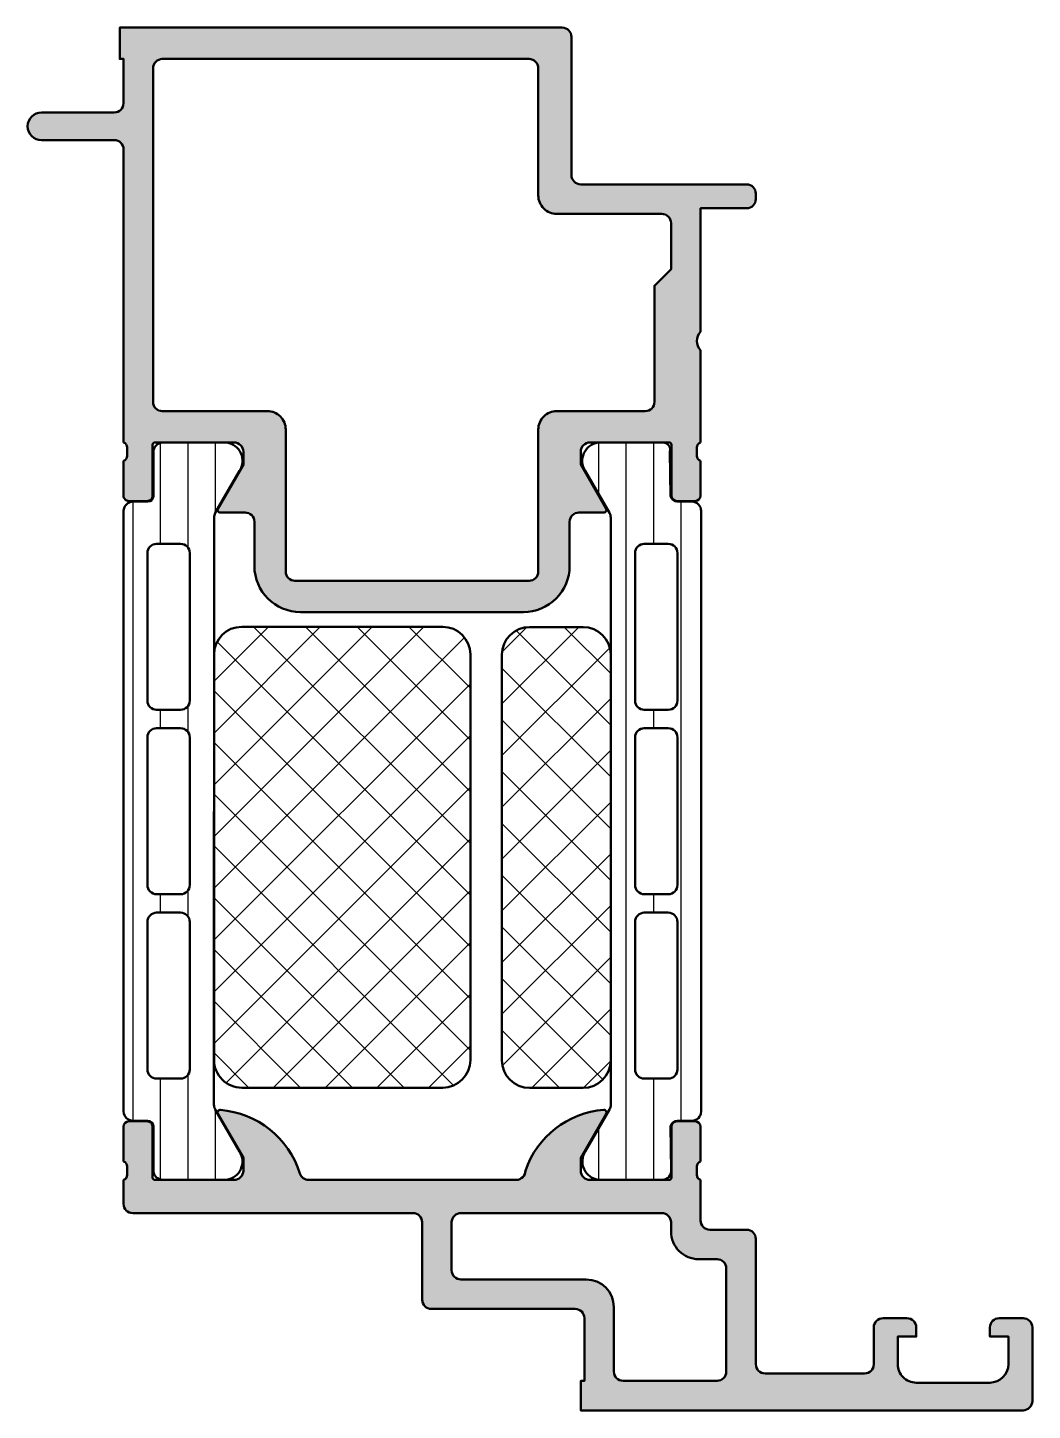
# Model space of a CAD drawing. Extents: x -29.5 to 25, y 0 to 75.
import ezdxf

# ---------------------------------------------------------------- set-up
doc = ezdxf.new("R2010")
doc.units = 0
for name, color, linetype, lineweight in [('0S-Alu contour', 7, 'Continuous', 50), ('0S-Alu hatch', 252, 'Continuous', 25), ('0S-Plastic contour', 254, 'Continuous', 50), ('0S-Plastic hatch', 253, 'Continuous', 25), ('0S-PT contour', 91, 'Continuous', 50), ('0S-PT hatch', 103, 'Continuous', 25)]:
    doc.layers.add(name, color=color, linetype=linetype, lineweight=lineweight)
pattern_1 = [(135, (0, 0), (-1.403165018917055, -1.403165018917055), []), (225, (0, 0), (1.403165018917055, -1.403165018917055), [])]
pattern_2 = [(90, (0, 0), (-1.4859, 0), [])]

# ---------------------------------------------------------------- blocks, each defined once
blk = doc.blocks.new('398190__18DB049D_CE49_4F8F_8D37_781AD5552739_')
at = {"layer": '0S-Alu hatch'}
h = blk.add_hatch(color=256, dxfattribs=at)
edge = h.paths.add_edge_path()
edge.add_line((-23.80000019073488, 10.69999980926525), (-8.59999942779507, 10.69999980926513))
edge.add_ellipse((-8.59999969878015, 10.19999953828016), major_axis=(-0.5000002709850432, 0), ratio=1, start_angle=180.0000310661001, end_angle=269.99996894741406, ccw=False)
edge.add_line((-8.099999427795181, 10.19999980926503), (-8.099999427795296, 6))
edge.add_arc((-7.599998159293008, 6.000001268502174), 0.5000012685038971, 180.0001453573139, 269.9998546407302)
edge.add_line((-7.599999427795154, 5.499999999999886), (0.199999809265365, 5.499999999999886))
edge.add_ellipse((0.199999540536111, 5.000000208107678), major_axis=(-0.4999997918922799, 0), ratio=1, start_angle=179.9999761553997, end_angle=269.999969205883, ccw=False)
edge.add_line((0.6999993324283476, 4.999999999999884), (0.7000002861025223, 1.599999904632682))
edge.add_line((0.7000002861025223, 1.599999904632682), (0.5000000000001137, 1.599999904632568))
edge.add_line((0.5000000000001137, 1.599999904632568), (0.5, 0))
edge.add_line((0.5, 0), (24.49999809265159, 0))
edge.add_arc((24.50001129396475, 0.4999867986859475), 0.4999867988602268, 269.9984872010024, 360.001509384157)
edge.add_line((24.99999809265148, 0.4999999701976778), (24.9999980926516, 4.499999999999886))
edge.add_arc((24.49999371827488, 4.499995625623284), 0.5000043743958501, 0.000501262570341, 89.9994987377379)
edge.add_line((24.4999980926516, 4.999999999999999), (23.1999797821046, 4.999999999999887))
edge.add_arc((23.19999162006775, 4.500003420954243), 0.4999965791857822, 90.00135653993416, 180.0003920150763)
edge.add_line((22.69999504089367, 4.499999999999857), (22.69999504089367, 3.999999999999999))
edge.add_line((22.69999504089367, 3.999999999999999), (23.6999950408939, 3.999999999999999))
edge.add_line((23.6999950408939, 3.999999999999999), (23.6999950408939, 2.499999999999999))
edge.add_ellipse((22.69996310002205, 2.500031940871853), major_axis=(-1.000031941381946, 0), ratio=1, start_angle=90.00183001868493, end_angle=179.9981699814476, ccw=False)
edge.add_line((22.69999504089367, 1.5), (18.6999969482423, 1.5))
edge.add_ellipse((18.69999121307654, 2.499994264834012), major_axis=(-0.9999942648504587, 0), ratio=1, start_angle=-0.00032860304690984776, end_angle=90.00032860267709, ccw=False)
edge.add_line((17.69999694824253, 2.499999999999772), (17.6999969482423, 3.999999999999999))
edge.add_line((17.6999969482423, 3.999999999999999), (18.6999969482423, 4))
edge.add_line((18.6999969482423, 4), (18.6999969482423, 4.5))
edge.add_arc((18.19996847618734, 4.499971527945035), 0.5000284728655763, 0.0032624714236434, 89.99673752861501)
edge.add_line((18.1999969482423, 5), (16.89997863769551, 5))
edge.add_arc((16.90002063718144, 4.499958000514105), 0.5000420012497031, 90.00481238232535, 179.9951876176889)
edge.add_line((16.39997863769555, 4.5), (16.39999389648449, 2.5))
edge.add_ellipse((15.89998051426564, 2.500013382218857), major_axis=(-0.5000133823979339, 0), ratio=1, start_angle=90.00153344833461, end_angle=179.9984665512268, ccw=False)
edge.add_line((15.89999389648497, 2.000000000000002), (10.49999809265145, 2.000000000000113))
edge.add_ellipse((10.49999939587129, 2.500000349544037), major_axis=(-0.5000003495456224, 0), ratio=1, start_angle=4.004553358072371e-05, end_angle=89.99985066211042, ccw=False)
edge.add_line((9.999999046325796, 2.499999999999885), (9.999999046325796, 9.299607745045028))
edge.add_arc((9.499996822023547, 9.299605520742773), 0.5000022243071957, 0.0002548853961753, 89.99974511485891)
edge.add_line((9.499999046325906, 9.799607745045021), (7.499998569488638, 9.799607745045137))
edge.add_ellipse((7.499998600873198, 10.29960777642958), major_axis=(-0.5000000313844445, 0), ratio=1, start_angle=-3.6222547805664362e-06, end_angle=89.99999640359448, ccw=False)
edge.add_line((6.999998569488754, 10.29960774504525), (6.999999046326024, 12.50000000000023))
edge.add_ellipse((7.078835492869066, 12.76752059199334), major_axis=(-0.2788950563274271, 0), ratio=1, start_angle=-1.1645893740982274, end_angle=73.5801235805078, ccw=False)
edge.add_line((6.799998046326026, 12.77318899999172), (6.799998046326024, 13.22678299999171))
edge.add_ellipse((7.078866141969197, 13.23244365946877), major_axis=(-0.278925541737155, 0), ratio=1, start_angle=-73.57540544464439, end_angle=1.1628700728869035, ccw=False)
edge.add_line((6.999999046326024, 13.49998699999171), (6.999999046326024, 15.37999800000023))
edge.add_arc((6.699999046326012, 15.37999800000023), 0.3000000000000123, 0, 89.99999999999984)
edge.add_line((6.699999046326013, 15.67999800000024), (5.720024727283242, 15.67999800000023))
edge.add_arc((5.72002472728324, 15.37999800000023), 0.3000000000000025, 89.99999999999947, 180)
edge.add_line((5.420024727283237, 15.37999800000023), (5.420024727283236, 12.62000000000023))
edge.add_ellipse((5.300024727283233, 12.62000000000023), major_axis=(-0.1200000000000037, 0), ratio=1, start_angle=90, end_angle=180, ccw=False)
edge.add_line((5.300024727283233, 12.50000000000023), (1.000006675720332, 12.50000762939452))
edge.add_ellipse((0.999991146476151, 12.99999209997136), major_axis=(-0.4999844708180078, 0), ratio=1, start_angle=-0.0009053044727806991, end_angle=90.00177957557219, ccw=False)
edge.add_line((0.5000066757205558, 12.99999999999988), (0.5000066757205559, 13.70000457763715))
edge.add_line((0.5000066757205559, 13.70000457763715), (1.878949483315863, 16.08841142505298))
edge.add_arc((1.757705827240289, 16.15841125263388), 0.1399999999997448, 330.0000814795887, 454.415303891962)
edge.add_arc((2.122762695707001, 11.4305831391576), 4.881901009910371, 94.41530389196006, 161.2476949389752)
edge.add_ellipse((-2.999994632655407, 13.00000893778626), major_axis=(-0.5000013083934732, 0), ratio=1, start_angle=90.00014992844501, end_angle=179.9995222215241, ccw=False)
edge.add_line((-2.999993324279479, 12.5000076293945), (-14.25770479973062, 12.50000667913923))
edge.add_ellipse((-14.25770484014083, 13.00000667913604), major_axis=(-0.4999999999968113, 0), ratio=1, start_angle=17.28923829441618, end_angle=90.0000046306684, ccw=False)
edge.add_arc((-19.43571566420297, 11.38830276042284), 4.923042099756815, 17.28923829437629, 85.45239239161543)
edge.add_arc((-19.05648061240122, 16.15628687360209), 0.1400000000001276, 85.45239239164349, 209.9999185203726)
edge.add_line((-19.17772426847717, 16.08628704602108), (-17.80000686645496, 13.70000267028798))
edge.add_line((-17.80000686645496, 13.70000267028798), (-17.80000686645496, 12.99999904632567))
edge.add_ellipse((-18.2999899550587, 12.99998976412411), major_axis=(-0.4999830886898966, 0), ratio=1, start_angle=89.9980620312017, end_angle=180.001063697806, ccw=False)
edge.add_line((-18.30000686645485, 12.50000667572021), (-22.60002602337371, 12.50000015168192))
edge.add_ellipse((-22.60002602337371, 12.61999999999996), major_axis=(-0.1199998483180362, 0), ratio=1, start_angle=0, end_angle=90.0000000000017, ccw=False)
edge.add_line((-22.72002587169175, 12.61999999999996), (-22.72002587169174, 15.37999799999995))
edge.add_arc((-23.02002587169174, 15.37999799999994), 0.3000000000000043, 0, 90.00000000000067)
edge.add_line((-23.02002587169174, 15.67999799999995), (-24.00000019073452, 15.67999799999995))
edge.add_arc((-24.00000019073452, 15.37999799999994), 0.3000000000000096, 90, 180)
edge.add_line((-24.30000019073453, 15.37999799999994), (-24.30000019073453, 13.49998699999145))
edge.add_ellipse((-24.3788672863777, 13.23244365946849), major_axis=(-0.2789255417371613, 0), ratio=1, start_angle=178.8371299271139, end_angle=253.5754054446458, ccw=False)
edge.add_line((-24.09999919073452, 13.22678299999143), (-24.09999919073452, 12.77318899999145))
edge.add_ellipse((-24.37883663727758, 12.76752059199306), major_axis=(-0.2788950563274452, 0), ratio=1, start_angle=106.4198764194962, end_angle=181.1645893740998, ccw=False)
edge.add_line((-24.30000019073452, 12.49999999999994), (-24.30000019073475, 11.19999980926513))
edge.add_arc((-23.80000019073488, 11.19999980926513), 0.4999999999998757, 180, 270)
edge = h.paths.add_edge_path()
edge.add_ellipse((-6.000000173440565, 10.20000141321493), major_axis=(-0.4999983960501875, 0), ratio=1, start_angle=-89.9999652332138, end_angle=0.00018379944191337927, ccw=False)
edge.add_line((-6.000000476837037, 10.69999980926502), (4.899999141693232, 10.69999980926513))
edge.add_ellipse((4.899998474502492, 10.19999961891185), major_axis=(-0.5000001903537286, 0), ratio=1, start_angle=180.0000218339152, end_angle=269.99992354560203, ccw=False)
edge.add_line((5.399998664856184, 10.19999980926502), (5.39999866485607, 9.699607363575298))
edge.add_arc((6.899998248888834, 9.69960694760806), 1.499999584032821, 179.9999840959591, 270.0000158887823)
edge.add_line((6.899998664856067, 8.199607363575296), (7.899998664856071, 8.199607363575298))
edge.add_ellipse((7.899997914942956, 7.699606613662183), major_axis=(-0.5000007499136772, 0), ratio=1, start_angle=180.0000859390079, end_angle=269.99991406641584, ccw=False)
edge.add_line((8.39999866485607, 7.699607363575408), (8.399998664855959, 2.099999904632456))
edge.add_ellipse((7.899998578243331, 2.100000944920481), major_axis=(-0.5000000866137095, 0), ratio=1, start_angle=90.00000992506187, end_angle=179.9998807953421, ccw=False)
edge.add_line((7.899998664855851, 1.600000858306779), (2.799998998641967, 1.599999904632568))
edge.add_ellipse((2.800001282361164, 2.100002188351651), major_axis=(-0.5000022837242986, 0), ratio=1, start_angle=0.0002616952018001939, end_angle=89.9997383062522, ccw=False)
edge.add_line((2.299998998642081, 2.099999904632453), (2.300000429153555, 5.599999904632567))
edge.add_arc((0.7999974027059173, 5.599996878182872), 1.500003026450691, 0.0001156004472561, 89.99993790148505)
edge.add_line((0.7999990284445166, 7.099999904632682), (-6.000000476837276, 7.099999904632682))
edge.add_ellipse((-6.000001209875147, 7.59999726425238), major_axis=(-0.4999973596202345, 0), ratio=1, start_angle=-0.00030256731008648785, end_angle=90.0000840003961, ccw=False)
edge.add_line((-6.499998569488409, 7.599999904632562), (-6.49999856948818, 10.19999980926536))
at = {"layer": '0S-Alu contour', "color": 7}
for points in [[(-19.17772426847717, 16.08628704602108), (-17.80000686645496, 13.70000267028798), (-17.80000686645496, 12.99999904632567)], [(0.5000066757205558, 12.99999999999988), (0.5000066757205559, 13.70000457763715), (1.878949483315863, 16.08841142505298)], [(-24.30000019073453, 15.37999799999994), (-24.30000019073453, 13.49998699999145)], [(-23.02002587169174, 15.67999799999995), (-24.00000019073452, 15.67999799999995)], [(-22.72002587169175, 12.61999999999996), (-22.72002587169174, 15.37999799999995)], [(5.420024727283237, 15.37999800000023), (5.420024727283236, 12.62000000000023)], [(6.699999046326013, 15.67999800000024), (5.720024727283242, 15.67999800000023)], [(6.999999046326024, 13.49998699999171), (6.999999046326024, 15.37999800000023)], [(-24.09999919073452, 13.22678299999143), (-24.09999919073452, 12.77318899999145)], [(6.799998046326026, 12.77318899999172), (6.799998046326024, 13.22678299999171)], [(-24.30000019073452, 12.49999999999994), (-24.30000019073475, 11.19999980926513)], [(-18.30000686645485, 12.50000667572021), (-22.60002602337371, 12.50000015168192)], [(-2.999993324279479, 12.5000076293945), (-14.25770479973062, 12.50000667913923)], [(5.300024727283233, 12.50000000000023), (1.000006675720332, 12.50000762939452)], [(6.999998569488754, 10.29960774504525), (6.999999046326024, 12.50000000000023)], [(-23.80000019073488, 10.69999980926525), (-8.59999942779507, 10.69999980926513)], [(-6.000000476837037, 10.69999980926502), (4.899999141693232, 10.69999980926513)], [(-8.099999427795181, 10.19999980926503), (-8.099999427795296, 6)], [(-6.499998569488409, 7.599999904632562), (-6.49999856948818, 10.19999980926536)], [(5.399998664856184, 10.19999980926502), (5.39999866485607, 9.699607363575298)], [(9.499999046325906, 9.799607745045021), (7.499998569488638, 9.799607745045137)], [(9.999999046325796, 2.499999999999885), (9.999999046325796, 9.299607745045028)], [(6.899998664856067, 8.199607363575296), (7.899998664856071, 8.199607363575298)], [(8.39999866485607, 7.699607363575408), (8.399998664855959, 2.099999904632456)], [(0.7999990284445166, 7.099999904632682), (-6.000000476837276, 7.099999904632682)], [(-7.599999427795154, 5.499999999999886), (0.199999809265365, 5.499999999999886)], [(2.299998998642081, 2.099999904632453), (2.300000429153555, 5.599999904632567)], [(0.6999993324283476, 4.999999999999884), (0.7000002861025223, 1.599999904632682), (0.5000000000001137, 1.599999904632568), (0.5, 0), (24.49999809265159, 0)], [(18.1999969482423, 5), (16.89997863769551, 5)], [(24.4999980926516, 4.999999999999999), (23.1999797821046, 4.999999999999887)], [(16.39997863769555, 4.5), (16.39999389648449, 2.5)], [(17.69999694824253, 2.499999999999772), (17.6999969482423, 3.999999999999999), (18.6999969482423, 4), (18.6999969482423, 4.5)], [(22.69999504089367, 4.499999999999857), (22.69999504089367, 3.999999999999999), (23.6999950408939, 3.999999999999999), (23.6999950408939, 2.499999999999999)], [(24.99999809265148, 0.4999999701976778), (24.9999980926516, 4.499999999999886)], [(7.899998664855851, 1.600000858306779), (2.799998998641967, 1.599999904632568)], [(15.89999389648497, 2.000000000000002), (10.49999809265145, 2.000000000000113)], [(22.69999504089367, 1.5), (18.6999969482423, 1.5)]]:
    blk.add_lwpolyline(points, dxfattribs=at)
for centre, radius, start, end in [((-19.05648061240122, 16.15628687360209), 0.1400000000001276, 85.45239239164349, 209.9999185203726), ((-19.43571566420297, 11.38830276042284), 4.923042099756815, 17.28923829437629, 85.45239239161543), ((2.122762695707001, 11.4305831391576), 4.881901009910371, 94.41530389196006, 161.2476949389752), ((1.757705827240289, 16.15841125263388), 0.1399999999997448, 330.0000814795887, 94.41530389196204), ((-24.00000019073452, 15.37999799999994), 0.3000000000000096, 90, 180), ((-23.02002587169174, 15.37999799999994), 0.3000000000000043, 0, 90.00000000000067), ((5.72002472728324, 15.37999800000023), 0.3000000000000025, 89.99999999999947, 180), ((6.699999046326012, 15.37999800000023), 0.3000000000000123, 0, 89.99999999999984), ((-23.80000019073488, 11.19999980926513), 0.4999999999998757, 180, 270), ((9.499996822023547, 9.299605520742773), 0.5000022243071957, 0.0002548853961753, 89.99974511485891), ((6.899998248888834, 9.69960694760806), 1.499999584032821, 179.9999840959591, 270.0000158887823), ((0.7999974027059173, 5.599996878182872), 1.500003026450691, 0.0001156004472561, 89.99993790148505), ((-7.599998159293008, 6.000001268502174), 0.5000012685038971, 180.0001453573139, 269.9998546407302), ((16.90002063718144, 4.499958000514105), 0.5000420012497031, 90.00481238232535, 179.9951876176889), ((18.19996847618734, 4.499971527945035), 0.5000284728655763, 0.0032624714236434, 89.99673752861501), ((23.19999162006775, 4.500003420954243), 0.4999965791857822, 90.00135653993416, 180.0003920150763), ((24.49999371827488, 4.499995625623284), 0.5000043743958501, 0.000501262570341, 89.9994987377379), ((24.50001129396475, 0.4999867986859475), 0.4999867988602268, 269.9984872010024, 0.00150938415706)]:
    blk.add_arc(centre, radius, start, end, dxfattribs=at)
at = {"layer": '0S-Alu contour', "color": 7, "extrusion": (0, 0, -1)}
for centre, radius, start, end in [((24.3788672863777, 13.23244365946849), 0.2789255417371613, 106.4245945553542, 181.1628700728862), ((24.37883663727758, 12.76752059199306), 0.2788950563274452, 178.8354106259002, 253.5801235805038), ((18.2999899550587, 12.99998976412411), 0.4999830886898966, 179.998936302194, 270.0019379687983), ((14.25770484014083, 13.00000667913604), 0.4999999999968113, 269.9999953693316, 342.7107617055838), ((2.999994632655407, 13.00000893778626), 0.5000013083934732, 180.0004777784759, 269.999850071555), ((-0.999991146476151, 12.99999209997136), 0.4999844708180078, 269.9982204244278, 0.0009053044727445), ((-7.078835492869066, 12.76752059199334), 0.2788950563274271, 286.4198764194922, 1.164589374098176), ((-7.078866141969197, 13.23244365946877), 0.278925541737155, 358.8371299271131, 73.57540544464437), ((22.60002602337371, 12.61999999999996), 0.1199998483180362, 269.9999999999983, 0), ((-5.300024727283233, 12.62000000000023), 0.1200000000000037, 180, 270), ((8.59999969878015, 10.19999953828016), 0.5000002709850432, 90.00003105258592, 179.9999689338999), ((6.000000173440565, 10.20000141321493), 0.4999983960501876, 359.9998162005581, 89.9999652332138), ((-4.899998474502492, 10.19999961891185), 0.5000001903537286, 90.00007645439796, 179.9999781660848), ((-7.499998600873198, 10.29960777642958), 0.5000000313844445, 270.0000035964055, 3.6222548092e-06), ((6.000001209875147, 7.59999726425238), 0.4999973596202345, 269.9999159996039, 0.0003025673101607), ((-7.899997914942956, 7.699606613662183), 0.5000007499136772, 90.00008593358415, 179.9999140609921), ((-0.199999540536111, 5.000000208107678), 0.4999997918922799, 90.000030794117, 180.0000238446003), ((-10.49999939587129, 2.500000349544037), 0.5000003495456224, 270.0001493378896, 359.9999599544664), ((-15.89998051426564, 2.500013382218857), 0.5000133823979339, 180.0015334487733, 269.9984665516654), ((-18.69999121307654, 2.499994264834012), 0.9999942648504587, 269.9996713973229, 0.0003286030469298), ((-22.69996310002205, 2.500031940871853), 1.000031941381946, 180.0018300185524, 269.9981699813151), ((-2.800001282361164, 2.100002188351651), 0.5000022837242986, 270.0002616937478, 359.9997383047982), ((-7.899998578243331, 2.100000944920481), 0.5000000866137095, 180.000119204658, 269.9999900749381)]:
    blk.add_arc(centre, radius, start, end, dxfattribs=at)
blk = doc.blocks.new('381920__E81BE94E_3C56_483C_B41D_58C7E4F651A2_')
at = {"layer": '0S-PT hatch'}
h = blk.add_hatch(dxfattribs=at)
h.set_pattern_fill('ANSI37', color=256, scale=0.625, angle=90, style=0)
h.set_pattern_definition(pattern_1)
edge = h.paths.add_edge_path()
edge.add_ellipse((-6.986384627178555, 40.9999920040113), major_axis=(-1.500004943887955, 0), ratio=1, start_angle=180.0001888423018, end_angle=269.99981115832395, ccw=False)
edge.add_line((-5.486379683298746, 40.99999694790749), (-5.486379683298743, 18.99999694789112))
edge.add_ellipse((-6.986381463789252, 18.99999872838163), major_axis=(-1.500001780491565, 0), ratio=1, start_angle=90.00006800964701, end_angle=179.9999319815088, ccw=False)
edge.add_line((-6.986379683298743, 17.49999694789111), (-17.8864121082255, 17.49999694789112))
edge.add_ellipse((-17.88641159082666, 18.99999746528946), major_axis=(-1.50000051739843, 0), ratio=1, start_angle=-1.976628891497967e-05, end_angle=89.99998023682701, ccw=False)
edge.add_line((-19.386412108225, 18.99999798276987), (-19.386412108225, 40.99999694789111))
edge.add_ellipse((-17.88640842763772, 40.99999326730383), major_axis=(-1.500003680591803, 0), ratio=1, start_angle=270.0001405877524, end_angle=359.99985940963523, ccw=False)
edge.add_line((-17.8864121082255, 42.49999694789112), (-6.986379683298743, 42.49999694789111))
at = {"layer": '0S-PT contour', "color": 7}
for points in [[(-17.8864121082255, 42.49999694789112), (-6.986379683298743, 42.49999694789111)], [(-19.386412108225, 18.99999798276987), (-19.386412108225, 40.99999694789111)], [(-5.486379683298746, 40.99999694790749), (-5.486379683298743, 18.99999694789112)], [(-6.986379683298743, 17.49999694789111), (-17.8864121082255, 17.49999694789112)]]:
    blk.add_lwpolyline(points, dxfattribs=at)
at = {"layer": '0S-PT contour', "color": 7, "extrusion": (0, 0, -1)}
for centre, radius, start, end in [((17.88640842763772, 40.99999326730383), 1.500003680591803, 0.0001405903647796, 89.99985941224762), ((6.986384627178555, 40.9999920040113), 1.500004943887955, 90.00018884167604, 179.9998111576982), ((17.88641159082666, 18.99999746528946), 1.50000051739843, 270.000019763173, 1.97662889618e-05), ((6.986381463789252, 18.99999872838163), 1.500001780491565, 180.0000680184912, 269.999931990353)]:
    blk.add_arc(centre, radius, start, end, dxfattribs=at)
blk = doc.blocks.new('381920__2C3A6D3E_1B18_4021_9B82_0F9A324E9F98_')
at = {"layer": '0S-PT hatch'}
h = blk.add_hatch(dxfattribs=at)
h.set_pattern_fill('ANSI37', color=256, scale=0.625, angle=90, style=0)
h.set_pattern_definition(pattern_1)
edge = h.paths.add_edge_path()
edge.add_line((-3.772050011670245, 40.98999999999995), (-3.772050011670236, 18.98999999999995))
edge.add_arc((-2.272047783824122, 18.99000222784606), 1.500002227847768, 180.0000850908697, 269.9999149026731)
edge.add_line((-2.27205001167024, 17.48999999999995), (0.6279828900931839, 17.48999999999995))
edge.add_arc((0.6279828900931735, 18.98999999999997), 1.500000000000017, 270.0000000000004, 360)
edge.add_line((2.127982890093191, 18.98999999999997), (2.127982890093179, 40.98999999999995))
edge.add_arc((0.6279828900931668, 40.98999999999994), 1.500000000000013, 0, 89.99999999999955)
edge.add_line((0.6279828900931785, 42.48999999999996), (-2.272050011670246, 42.48999999999995))
edge.add_arc((-2.272046739809917, 40.98999672813963), 1.500003271863883, 90.00012497558603, 179.9998750220018)
at = {"layer": '0S-PT contour', "color": 7}
for points in [[(0.6279828900931785, 42.48999999999996), (-2.272050011670246, 42.48999999999995)], [(-3.772050011670245, 40.98999999999995), (-3.772050011670236, 18.98999999999995)], [(2.127982890093191, 18.98999999999997), (2.127982890093179, 40.98999999999995)], [(-2.27205001167024, 17.48999999999995), (0.6279828900931839, 17.48999999999995)]]:
    blk.add_lwpolyline(points, dxfattribs=at)
for centre, radius, start, end in [((-2.272046739809917, 40.98999672813963), 1.500003271863883, 90.00012497558603, 179.9998750220018), ((0.6279828900931668, 40.98999999999994), 1.500000000000013, 0, 89.99999999999955), ((-2.272047783824122, 18.99000222784606), 1.500002227847768, 180.0000850908697, 269.9999149026731), ((0.6279828900931735, 18.98999999999997), 1.500000000000017, 270.0000000000004, 0)]:
    blk.add_arc(centre, radius, start, end, dxfattribs=at)
blk = doc.blocks.new('284165__D63FABCC_A521_473C_94BA_762BCEE3B904___2FA69E3A_5B88_4405_9037_F9E662060FCC_')
at = {"layer": '0S-Plastic hatch'}
h = blk.add_hatch(dxfattribs=at)
h.set_pattern_fill('ANSI31', color=256, scale=0.4680000000000001, angle=45, style=0)
h.set_pattern_definition(pattern_2)
edge = h.paths.add_edge_path()
edge.add_line((7.034602066222451, 48.79000276475919), (7.034586737931355, 16.20999676475918))
edge.add_ellipse((6.534586737931411, 16.20999699999994), major_axis=(-0.4999999999999994, 0), ratio=1, start_angle=90.00000000000011, end_angle=179.9999730418353, ccw=False)
edge.add_line((6.534586737931411, 15.70999699999994), (5.724255404598143, 15.70999699999994))
edge.add_arc((5.771546637643987, 15.29611527200258), 0.4165747777927459, 96.51849866873857, 164.1347163217543)
edge.add_line((5.370840389225751, 15.40999699999992), (5.403125280839049, 13.00999861706359))
edge.add_ellipse((4.939003932597366, 12.97520073180792), major_axis=(-0.4654240203426807, 0), ratio=1, start_angle=88.22514119339002, end_angle=184.2877764729411, ccw=False)
edge.add_line((4.924588737931504, 12.50999999999993), (1.448047239831982, 12.50999999999993))
edge.add_ellipse((1.590357888823342, 13.49981807472279), major_axis=(-0.9999960709244803, 0), ratio=1, start_angle=-32.727016099840796, end_angle=81.81839194809987, ccw=False)
edge.add_line((0.7491052398319944, 14.04045299999994), (2.067574954318632, 16.32410984675012))
edge.add_arc((1.634562237587869, 16.57410982104969), 0.5000000000003383, 330.0000034006769, 359.9999401018306)
edge.add_line((2.134562237587934, 16.57410929828117), (2.129992895173945, 48.42589070171875))
edge.add_arc((1.629992895173931, 48.42589017895007), 0.5000000000002875, 5.98981694121e-05, 29.99999659934351)
edge.add_line((2.063005611904561, 48.67589015324976), (0.7445358974179799, 50.95954699999992))
edge.add_ellipse((1.585788546409298, 51.50018192527711), major_axis=(-0.9999960709244682, 0), ratio=1, start_angle=-81.81839194809788, end_angle=32.7270160998429, ccw=False)
edge.add_line((1.443477897417905, 52.48999999999995), (4.920019395517433, 52.48999999999995))
edge.add_ellipse((4.965152603124441, 52.09895966532801), major_axis=(-0.393636316628994, 0), ratio=1, start_angle=163.9307267022135, end_angle=276.5838488353419, ccw=False)
edge.add_line((5.343408657229974, 51.99000138293629), (5.367547407763083, 49.59000299999995))
edge.add_arc((5.765371778117002, 49.70029807501191), 0.4128307561451642, 195.4958022896732, 263.6463765731509)
edge.add_line((5.719686062184069, 49.29000299999994), (6.534602066222515, 49.29000299999994))
edge.add_ellipse((6.534602066222509, 48.79000299999995), major_axis=(-0.4999999999999929, 0), ratio=1, start_angle=179.9999730418353, end_angle=269.9999999999994, ccw=False)
edge = h.paths.add_edge_path()
edge.add_line((5.748979774746704, 38.50058175214394), (5.748979774746704, 46.5005939588311))
edge.add_arc((5.248995033535795, 46.50059395883629), 0.4999847412109091, 0, 90)
edge.add_line((5.248995033535795, 47.0005787000472), (3.948984352383394, 47.00057870004722))
edge.add_arc((3.948984352383401, 46.50056344125817), 0.5000152587890412, 90.00000000000081, 180)
edge.add_line((3.44896909359436, 46.50056344125297), (3.44896909359436, 38.50058175214907))
edge.add_arc((3.948965454237683, 38.50057811279241), 0.4999963606565677, 179.9995829571354, 270.0004170425911)
edge.add_line((3.94896909359436, 38.00058175214908), (5.24896319986225, 38.00058175214908))
edge.add_arc((5.248979772659064, 38.50058175396207), 0.500000002087643, 269.9981008973832, 360)
edge = h.paths.add_edge_path()
edge.add_line((5.748979774746704, 28.49687486731575), (5.748979774746704, 36.50058175214388))
edge.add_arc((5.248979774746704, 36.50058175214908), 0.5, 0, 90)
edge.add_line((5.248979774746704, 37.00058175214908), (3.94896909359436, 37.00058175214908))
edge.add_arc((3.948969093594353, 36.50058175214909), 0.4999999999999929, 89.9999999999992, 180)
edge.add_line((3.44896909359436, 36.5005817521439), (3.44896909359436, 28.49687486731576))
edge.add_arc((3.948969093594371, 28.49687486732096), 0.5000000000000107, 180, 269.9999999988067)
edge.add_line((3.948969093583958, 27.99687486732095), (5.248979774736302, 27.99687486732095))
edge.add_arc((5.248979774746707, 28.49687486732094), 0.4999999999999965, 269.9999999988076, 360)
edge = h.paths.add_edge_path()
edge.add_line((3.448969093604763, 26.49687486732093), (3.448969093604763, 18.49687791943322))
edge.add_arc((3.948965454248135, 18.4968742800766), 0.4999963606566179, 179.9995829571354, 270.0004170425853)
edge.add_line((3.948969093604763, 17.99687791943322), (5.248963199872651, 17.99687791943322))
edge.add_arc((5.248979772669471, 18.4968779212462), 0.5000000020876358, 269.9981008973825, 360)
edge.add_line((5.748979774757107, 18.49687791942808), (5.748979774757106, 26.49687486731575))
edge.add_arc((5.248979772599792, 26.49687486543829), 0.5000000021573144, 0, 90.00189908949643)
edge.add_line((5.248963199917472, 26.99687486732095), (3.948969093604734, 26.99687486732096))
edge.add_arc((3.948965454248022, 26.49687850667771), 0.4999963606565038, 89.99958295740495, 180.0004170428646)
at = {"layer": '0S-Alu contour', "color": 7}
for points in [[(3.44896909359436, 46.50056344125297), (3.44896909359436, 38.50058175214907)], [(5.248995033535795, 47.0005787000472), (3.948984352383394, 47.00057870004722)], [(5.748979774746704, 38.50058175214394), (5.748979774746704, 46.5005939588311)], [(3.94896909359436, 38.00058175214908), (5.24896319986225, 38.00058175214908)], [(5.248979774746704, 37.00058175214908), (3.94896909359436, 37.00058175214908)], [(3.44896909359436, 36.5005817521439), (3.44896909359436, 28.49687486731576)], [(5.748979774746704, 28.49687486731575), (5.748979774746704, 36.50058175214388)], [(3.948969093583958, 27.99687486732095), (5.248979774736302, 27.99687486732095)], [(3.448969093604763, 26.49687486732093), (3.448969093604763, 18.49687791943322)], [(5.248963199917472, 26.99687486732095), (3.948969093604734, 26.99687486732096)], [(5.748979774757107, 18.49687791942808), (5.748979774757106, 26.49687486731575)], [(3.948969093604763, 17.99687791943322), (5.248963199872651, 17.99687791943322)]]:
    blk.add_lwpolyline(points, dxfattribs=at)
for centre, radius, start, end in [((3.948984352383401, 46.50056344125817), 0.5000152587890412, 90.00000000000081, 180), ((5.248995033535795, 46.50059395883629), 0.4999847412109091, 0, 90), ((3.948965454237683, 38.50057811279241), 0.4999963606565677, 179.9995829571354, 270.0004170425911), ((5.248979772659064, 38.50058175396207), 0.500000002087643, 269.9981008973832, 0), ((3.948969093594353, 36.50058175214909), 0.4999999999999929, 89.9999999999992, 180), ((5.248979774746704, 36.50058175214908), 0.5, 0, 90), ((3.948969093594371, 28.49687486732096), 0.5000000000000107, 180, 269.9999999988067), ((5.248979774746707, 28.49687486732094), 0.4999999999999965, 269.9999999988076, 0), ((3.948965454248022, 26.49687850667771), 0.4999963606565038, 89.99958295740495, 180.0004170428646), ((5.248979772599792, 26.49687486543829), 0.5000000021573144, 0, 90.00189908949643), ((3.948965454248135, 18.4968742800766), 0.4999963606566179, 179.9995829571354, 270.0004170425853), ((5.248979772669471, 18.4968779212462), 0.5000000020876358, 269.9981008973825, 0)]:
    blk.add_arc(centre, radius, start, end, dxfattribs=at)
at = {"layer": '0S-Plastic contour', "color": 7}
for points in [[(1.443477897417905, 52.48999999999995), (4.920019395517433, 52.48999999999995)], [(5.343408657229974, 51.99000138293629), (5.367547407763083, 49.59000299999995)], [(2.063005611904561, 48.67589015324976), (0.7445358974179799, 50.95954699999992)], [(5.719686062184069, 49.29000299999994), (6.534602066222515, 49.29000299999994)], [(7.034602066222451, 48.79000276475919), (7.034586737931355, 16.20999676475918)], [(2.134562237587934, 16.57410929828117), (2.129992895173945, 48.42589070171875)], [(0.7491052398319944, 14.04045299999994), (2.067574954318632, 16.32410984675012)], [(5.370840389225751, 15.40999699999992), (5.403125280839049, 13.00999861706359)], [(6.534586737931411, 15.70999699999994), (5.724255404598143, 15.70999699999994)], [(4.924588737931504, 12.50999999999993), (1.448047239831982, 12.50999999999993)]]:
    blk.add_lwpolyline(points, dxfattribs=at)
at = {"layer": '0S-Plastic contour', "color": 7, "extrusion": (0, 0, -1)}
for centre, radius, start, end in [((-4.965152603124441, 52.09895966532801), 0.393636316628994, 83.41615116465815, 196.0692732977865), ((-1.585788546409298, 51.50018192527711), 0.9999960709244682, 327.2729839001571, 81.81839194809793), ((-6.534602066222509, 48.79000299999995), 0.4999999999999929, 90.00000000000063, 180.0000269581648), ((-6.534586737931411, 16.20999699999994), 0.4999999999999994, 180.0000269581648, 269.9999999999999), ((-1.590357888823342, 13.49981807472279), 0.9999960709244803, 278.1816080519001, 32.72701609984081), ((-4.939003932597366, 12.97520073180792), 0.4654240203426807, 175.7122235270589, 271.77485880661)]:
    blk.add_arc(centre, radius, start, end, dxfattribs=at)
at = {"layer": '0S-Plastic contour', "color": 7}
for centre, radius, start, end in [((5.765371778117002, 49.70029807501191), 0.4128307561451642, 195.4958022896732, 263.6463765731509), ((1.629992895173931, 48.42589017895007), 0.5000000000002875, 5.98981694121e-05, 29.99999659934351), ((1.634562237587869, 16.57410982104969), 0.5000000000003383, 330.0000034006769, 359.9999401018306), ((5.771546637643987, 15.29611527200258), 0.4165747777927459, 96.51849866873857, 164.1347163217543)]:
    blk.add_arc(centre, radius, start, end, dxfattribs=at)
blk = doc.blocks.new('284165__38069DAF_7432_4C2C_83AB_F2A8D5E1F535___DEAA5EE5_9A09_4151_B7BE_588419D072E2_')
at = {"layer": '0S-Plastic hatch'}
h = blk.add_hatch(dxfattribs=at)
h.set_pattern_fill('ANSI31', color=256, scale=0.4680000000000001, angle=45, style=0)
h.set_pattern_definition(pattern_2)
edge = h.paths.add_edge_path()
edge.add_line((-24.29230019023255, 48.79000276475919), (-24.29228486194145, 16.20999676475918))
edge.add_arc((-23.79228486194151, 16.20999699999994), 0.500000000000002, 180.0000269446418, 269.9999999999996)
edge.add_line((-23.79228486194151, 15.70999699999994), (-22.98195352860824, 15.70999699999994))
edge.add_ellipse((-22.98195352860825, 15.40999699999992), major_axis=(-0.3000000000000184, 0), ratio=1, start_angle=180, end_angle=269.99999999999864, ccw=False)
edge.add_line((-22.68195352860823, 15.40999699999992), (-22.68228547900525, 13.00999861706359))
edge.add_arc((-22.18228950156667, 13.00999597743851), 0.4999959774455513, 179.9996975182267, 270.0003024811855)
edge.add_line((-22.1822868619416, 12.50999999999993), (-18.70574536384208, 12.50999999999993))
edge.add_arc((-18.84805601283344, 13.49981807472279), 0.9999960709244801, 278.1816080518999, 392.7270160998408)
edge.add_line((-18.00680336384209, 14.04045299999994), (-19.32527307832873, 16.32410984675012))
edge.add_ellipse((-18.89226036159796, 16.57410982104969), major_axis=(-0.50000000000034, 0), ratio=1, start_angle=-5.991033771124421e-05, end_angle=29.999996599323083, ccw=False)
edge.add_line((-19.39226036159803, 16.57411034386601), (-19.38769101918404, 48.42589070171875))
edge.add_ellipse((-18.88769101918403, 48.42589017895007), major_axis=(-0.5000000000002875, 0), ratio=1, start_angle=330.0000034006565, end_angle=359.9999401018306, ccw=False)
edge.add_line((-19.32070373591466, 48.67589015324976), (-18.00223402142808, 50.95954699999992))
edge.add_arc((-18.84348667041939, 51.50018192527711), 0.9999960709244682, 327.2729839001571, 441.818391948098)
edge.add_line((-18.701176021428, 52.48999999999995), (-22.17771751952753, 52.48999999999995))
edge.add_arc((-22.17772015915262, 51.99000402256135), 0.499995977445562, 89.99969751881291, 180.0003024817733)
edge.add_line((-22.67771613659121, 51.99000138293116), (-22.67738418619419, 49.59000299999995))
edge.add_ellipse((-22.97738418619418, 49.59000299999994), major_axis=(-0.29999999999999, 0), ratio=1, start_angle=90.00000000000142, end_angle=180, ccw=False)
edge.add_line((-22.97738418619417, 49.29000299999994), (-23.79230019023261, 49.29000299999994))
edge.add_arc((-23.79230019023261, 48.79000299999995), 0.4999999999999929, 90.0000000000004, 180.0000269581648)
edge = h.paths.add_edge_path()
edge.add_line((-20.70666721760446, 46.50056344125297), (-20.70666721760446, 38.50058175214907))
edge.add_ellipse((-21.20666357824778, 38.50057811279241), major_axis=(-0.4999963606565677, 0), ratio=1, start_angle=89.9995829574089, end_angle=180.0004170428646, ccw=False)
edge.add_line((-21.20666721760446, 38.00058175214908), (-22.50666132387235, 38.00058175214908))
edge.add_ellipse((-22.50667789666916, 38.50058175396207), major_axis=(-0.500000002087643, 0), ratio=1, start_angle=0, end_angle=90.00189910261668, ccw=False)
edge.add_line((-23.0066778987568, 38.50058175396207), (-23.0066778987568, 46.5005939588311))
edge.add_ellipse((-22.50669315754589, 46.50059395883629), major_axis=(-0.4999847412109091, 0), ratio=1, start_angle=270, end_angle=360, ccw=False)
edge.add_line((-22.50669315754589, 47.0005787000472), (-21.20668247639349, 47.00057870004722))
edge.add_ellipse((-21.2066824763935, 46.50056344125817), major_axis=(-0.5000152587890412, 0), ratio=1, start_angle=180, end_angle=269.9999999999992, ccw=False)
edge = h.paths.add_edge_path()
edge.add_line((-20.70666721760446, 36.5005817521439), (-20.70666721760446, 28.49687486731576))
edge.add_ellipse((-21.20666721760447, 28.49687486732096), major_axis=(-0.5000000000000107, 0), ratio=1, start_angle=90.00000000119331, end_angle=180, ccw=False)
edge.add_line((-21.20666721759405, 27.99687486732095), (-22.5066778987464, 27.99687486732095))
edge.add_ellipse((-22.50667789875681, 28.49687486732094), major_axis=(-0.4999999999999965, 0), ratio=1, start_angle=0, end_angle=90.0000000011924, ccw=False)
edge.add_line((-23.0066778987568, 28.49687486732094), (-23.0066778987568, 36.50058175214388))
edge.add_ellipse((-22.5066778987568, 36.50058175214908), major_axis=(-0.5, 0), ratio=1, start_angle=270, end_angle=360, ccw=False)
edge.add_line((-22.5066778987568, 37.00058175214908), (-21.20666721760446, 37.00058175214908))
edge.add_ellipse((-21.20666721760445, 36.50058175214909), major_axis=(-0.4999999999999929, 0), ratio=1, start_angle=180, end_angle=270.0000000000008, ccw=False)
edge = h.paths.add_edge_path()
edge.add_line((-23.00667789876721, 18.49687791942808), (-23.00667789876721, 26.49687486731575))
edge.add_ellipse((-22.50667789660989, 26.49687486543829), major_axis=(-0.5000000021573144, 0), ratio=1, start_angle=269.9981009105036, end_angle=360, ccw=False)
edge.add_line((-22.50666132392757, 26.99687486732095), (-21.20666721761483, 26.99687486732096))
edge.add_ellipse((-21.20666357825812, 26.49687850667771), major_axis=(-0.4999963606565038, 0), ratio=1, start_angle=179.9995829571355, end_angle=270.00041704259513, ccw=False)
edge.add_line((-20.70666721761486, 26.49687486732093), (-20.70666721761486, 18.49687791943566))
edge.add_ellipse((-21.20666357825824, 18.4968742800766), major_axis=(-0.4999963606566175, 0), ratio=1, start_angle=89.99958295741459, end_angle=180.0004170428646, ccw=False)
edge.add_line((-21.20666721761486, 17.99687791943322), (-22.50666132388275, 17.99687791943322))
edge.add_ellipse((-22.50667789667957, 18.4968779212462), major_axis=(-0.5000000020876358, 0), ratio=1, start_angle=0, end_angle=90.00189910261747, ccw=False)
at = {"layer": '0S-Alu contour', "color": 7}
for points in [[(-23.0066778987568, 38.50058175396207), (-23.0066778987568, 46.5005939588311)], [(-22.50669315754589, 47.0005787000472), (-21.20668247639349, 47.00057870004722)], [(-20.70666721760446, 46.50056344125297), (-20.70666721760446, 38.50058175214907)], [(-21.20666721760446, 38.00058175214908), (-22.50666132387235, 38.00058175214908)], [(-22.5066778987568, 37.00058175214908), (-21.20666721760446, 37.00058175214908)], [(-23.0066778987568, 28.49687486732094), (-23.0066778987568, 36.50058175214388)], [(-20.70666721760446, 36.5005817521439), (-20.70666721760446, 28.49687486731576)], [(-21.20666721759405, 27.99687486732095), (-22.5066778987464, 27.99687486732095)], [(-23.00667789876721, 18.49687791942808), (-23.00667789876721, 26.49687486731575)], [(-22.50666132392757, 26.99687486732095), (-21.20666721761483, 26.99687486732096)], [(-20.70666721761486, 26.49687486732093), (-20.70666721761486, 18.49687791943566)], [(-21.20666721761486, 17.99687791943322), (-22.50666132388275, 17.99687791943322)]]:
    blk.add_lwpolyline(points, dxfattribs=at)
at = {"layer": '0S-Alu contour', "color": 7, "extrusion": (0, 0, -1)}
for centre, radius, start, end in [((22.50669315754589, 46.50059395883629), 0.4999847412109091, 0, 90), ((21.2066824763935, 46.50056344125817), 0.5000152587890412, 90.00000000000081, 180), ((22.50667789666916, 38.50058175396207), 0.500000002087643, 269.9981008973833, 0), ((21.20666357824778, 38.50057811279241), 0.4999963606565677, 179.9995829571354, 270.0004170425911), ((22.5066778987568, 36.50058175214908), 0.5, 0, 90), ((21.20666721760445, 36.50058175214909), 0.4999999999999929, 89.9999999999992, 180), ((22.50667789875681, 28.49687486732094), 0.4999999999999965, 269.9999999988076, 0), ((21.20666721760447, 28.49687486732096), 0.5000000000000107, 180, 269.9999999988067), ((22.50667789660989, 26.49687486543829), 0.5000000021573144, 0, 90.00189908949643), ((21.20666357825812, 26.49687850667771), 0.4999963606565038, 89.9995829574049, 180.0004170428646), ((22.50667789667957, 18.4968779212462), 0.5000000020876358, 269.9981008973825, 0), ((21.20666357825824, 18.4968742800766), 0.4999963606566175, 179.9995829571354, 270.0004170425854)]:
    blk.add_arc(centre, radius, start, end, dxfattribs=at)
at = {"layer": '0S-Plastic contour', "color": 7}
for points in [[(-22.67771613659121, 51.99000138293116), (-22.67738418619419, 49.59000299999995)], [(-18.701176021428, 52.48999999999995), (-22.17771751952753, 52.48999999999995)], [(-19.32070373591466, 48.67589015324976), (-18.00223402142808, 50.95954699999992)], [(-24.29230019023255, 48.79000276475919), (-24.29228486194145, 16.20999676475918)], [(-22.97738418619417, 49.29000299999994), (-23.79230019023261, 49.29000299999994)], [(-19.39226036159803, 16.57411034386601), (-19.38769101918404, 48.42589070171875)], [(-18.00680336384209, 14.04045299999994), (-19.32527307832873, 16.32410984675012)], [(-23.79228486194151, 15.70999699999994), (-22.98195352860824, 15.70999699999994)], [(-22.68195352860823, 15.40999699999992), (-22.68228547900525, 13.00999861706359)], [(-22.1822868619416, 12.50999999999993), (-18.70574536384208, 12.50999999999993)]]:
    blk.add_lwpolyline(points, dxfattribs=at)
for centre, radius, start, end in [((-22.17772015915262, 51.99000402256135), 0.499995977445562, 89.99969751881291, 180.0003024817733), ((-18.84348667041939, 51.50018192527711), 0.9999960709244682, 327.2729839001571, 81.81839194809803), ((-23.79230019023261, 48.79000299999995), 0.4999999999999929, 90.0000000000004, 180.0000269581648), ((-23.79228486194151, 16.20999699999994), 0.500000000000002, 180.0000269446418, 269.9999999999996), ((-18.84805601283344, 13.49981807472279), 0.9999960709244801, 278.1816080518999, 32.72701609984075), ((-22.18228950156667, 13.00999597743851), 0.4999959774455513, 179.9996975182267, 270.0003024811855)]:
    blk.add_arc(centre, radius, start, end, dxfattribs=at)
at = {"layer": '0S-Plastic contour', "color": 7, "extrusion": (0, 0, -1)}
for centre, radius, start, end in [((22.97738418619418, 49.59000299999994), 0.29999999999999, 180, 269.9999999999986), ((18.88769101918403, 48.42589017895007), 0.5000000000002875, 5.98981694121e-05, 29.99999659934351), ((18.89226036159796, 16.57410982104969), 0.50000000000034, 330.0000034006769, 5.99103376539e-05), ((22.98195352860825, 15.40999699999992), 0.3000000000000185, 90.00000000000136, 180)]:
    blk.add_arc(centre, radius, start, end, dxfattribs=at)
blk = doc.blocks.new('398180__B64FC078_1553_4F26_847B_9A64A9770002_')
at = {"layer": '0S-Alu hatch'}
h = blk.add_hatch(color=256, dxfattribs=at)
edge = h.paths.add_edge_path()
edge.add_arc((-28.74998188018789, 69.64999542236357), 0.7500000000001564, 90.0000000000011, 270.0000000000011)
edge.add_line((-28.74998188018788, 68.89999542236342), (-24.8000001907349, 68.89999542236342))
edge.add_ellipse((-24.79998730915867, 68.40000830393963), major_axis=(-0.4999871185897283, 0), ratio=1, start_angle=179.9985238421549, end_angle=270.0014761579333, ccw=False)
edge.add_line((-24.30000019073487, 68.39999542236417), (-24.30000019073453, 52.50034669531544))
edge.add_ellipse((-24.37883663727757, 52.23282610332232), major_axis=(-0.2788950563274354, 0), ratio=1, start_angle=178.8354106259032, end_angle=253.5801235805072, ccw=False)
edge.add_line((-24.09999919073453, 52.22715769532396), (-24.09999919073453, 51.77356369532396))
edge.add_ellipse((-24.37886728637769, 51.76790303584689), major_axis=(-0.2789255417371507, 0), ratio=1, start_angle=106.4245945553549, end_angle=181.1628700728881, ccw=False)
edge.add_line((-24.30000019073453, 51.50035969532395), (-24.30000019073453, 49.62034869531544))
edge.add_arc((-24.00000019073453, 49.62034869531544), 0.2999999999999971, 180, 270.0000000000007)
edge.add_line((-24.00000019073452, 49.32034869531545), (-23.02002587169175, 49.32034869531545))
edge.add_arc((-23.02002587169174, 49.62034869531544), 0.2999999999999971, 269.9999999999993, 360)
edge.add_line((-22.72002587169175, 49.62034869531544), (-22.72002587169174, 52.38034669531543))
edge.add_ellipse((-22.60002587169174, 52.38034669531543), major_axis=(-0.1199999999999974, 0), ratio=1, start_angle=269.9999999999983, end_angle=360, ccw=False)
edge.add_line((-22.60002587169174, 52.50034669531543), (-18.30000782012951, 52.50034669530589))
edge.add_ellipse((-18.2999975000189, 52.00035701541627), major_axis=(-0.49998967999613, 0), ratio=1, start_angle=179.9988173780284, end_angle=270.0011826219725, ccw=False)
edge.add_line((-17.80000782012928, 52.00034669530567), (-17.80000782012928, 51.30034974706348))
edge.add_line((-17.80000782012928, 51.30034974706348), (-19.18825244903528, 48.89582399022796))
edge.add_arc((-19.06129140617418, 48.83914027023619), 0.139040103986164, 155.9408883991274, 266.6087467658094)
edge.add_line((-19.06951618194523, 48.70034364354808), (-17.7000078201343, 48.70034364354808))
edge.add_ellipse((-17.70000782012913, 48.20034364354821), major_axis=(-0.4999999999998721, 0), ratio=1, start_angle=180, end_angle=270.0000000005915, ccw=False)
edge.add_line((-17.20000782012926, 48.20034364354821), (-17.20000782012903, 45.80003967285228))
edge.add_arc((-14.70000782012872, 45.80003967285207), 2.50000000000031, 180, 269.9999999999954)
edge.add_line((-14.70000782012892, 43.30003967285176), (-2.59997425079408, 43.30003967285185))
edge.add_arc((-2.599974250793849, 45.80003967285212), 2.500000000000262, 269.9999999999947, 360)
edge.add_line((-0.0999742507935864, 45.80003967285212), (-0.0999742507934798, 48.20034364354821))
edge.add_ellipse((0.4000257492064066, 48.20034364354808), major_axis=(-0.4999999999998864, 0), ratio=1, start_angle=269.9999999993991, end_angle=360, ccw=False)
edge.add_line((0.4000257492116503, 48.70034364354797), (1.769534111022593, 48.70034364354797))
edge.add_arc((1.761309335251716, 48.83914027023617), 0.1390401039862457, 273.3912532341167, 384.059111600867)
edge.add_line((1.888270378112895, 48.89582399022796), (0.5000257492066887, 51.30034974706314))
edge.add_line((0.5000257492066887, 51.30034974706314), (0.5000257492068841, 52.00034669530578))
edge.add_ellipse((1.000015429096212, 52.00035701541645), major_axis=(-0.4999896799958351, 0), ratio=1, start_angle=-90.0011826219149, end_angle=0.0011826222798845265, ccw=False)
edge.add_line((1.000025749206312, 52.50034669530577), (5.300043800769451, 52.5003466953068))
edge.add_ellipse((5.300043800769454, 52.3803466953068), major_axis=(-0.1199999999999974, 0), ratio=1, start_angle=180, end_angle=270.0000000000017, ccw=False)
edge.add_line((5.420043800769452, 52.3803466953068), (5.420043800769445, 49.6203486953068))
edge.add_arc((5.720043800769456, 49.62034869530681), 0.3000000000000114, 180, 269.9999999999993)
edge.add_line((5.720043800769452, 49.3203486953068), (6.700018119812238, 49.32034869530681))
edge.add_arc((6.700018119812224, 49.62034869530681), 0.3000000000000043, 270.0000000000027, 360)
edge.add_line((7.000018119812228, 49.62034869530681), (7.000018119812235, 51.50035969531531))
edge.add_ellipse((7.078885215455397, 51.76790303583825), major_axis=(-0.2789255417371491, 0), ratio=1, start_angle=-1.1628700728879835, end_angle=73.5754054446466, ccw=False)
edge.add_line((6.800017119812229, 51.77356369531532), (6.800017119812235, 52.22715769531532))
edge.add_ellipse((7.078854566355271, 52.2328261033137), major_axis=(-0.2788950563274235, 0), ratio=1, start_angle=-73.58012358050809, end_angle=1.16458937409692, ccw=False)
edge.add_line((7.000018119812233, 52.5003466953068), (7.000018119812121, 57.49975688206666))
edge.add_ellipse((7.524993912144392, 57.99975688206655), major_axis=(-0.7249824705017228, 0), ratio=1, start_angle=-43.60413838361683, end_angle=43.604138383616885, ccw=False)
edge.add_line((7.000018119812121, 58.49975688206644), (7.000018119812349, 65.19999694824193))
edge.add_line((7.000018119812349, 65.19999694824193), (9.500018119811894, 65.19999694824185))
edge.add_arc((9.499978649747728, 65.70003641830624), 0.5000394716221568, 270.0045225791653, 359.9954774207697)
edge.add_line((10.00001811981212, 65.6999969482415), (10.00001811981212, 66.00000000000003))
edge.add_arc((9.499969384038291, 65.99995126422608), 0.5000487381487752, 0.0055841640854792, 89.9944158360022)
edge.add_line((9.5000181198122, 66.49999999999991), (0.4999912827780335, 66.49999999999989))
edge.add_ellipse((0.4999912827782218, 66.99997240079209), major_axis=(-0.4999724007922027, 0), ratio=1, start_angle=-0.0031628110126007414, end_angle=89.9999999999784, ccw=False)
edge.add_line((1.88827477775e-05, 67.00000000000044), (1.88827476642e-05, 74.50000000000023))
edge.add_arc((-0.5000362208082727, 74.49994489644406), 0.5000551065920043, 0.0063137065699082, 89.99368629342892)
edge.add_line((-0.49998111725208, 75), (-24.49998188018788, 75))
edge.add_line((-24.49998188018788, 75), (-24.49998188018788, 73.29999999999995))
edge.add_line((-24.49998188018788, 73.29999999999995), (-24.30000019073487, 73.29999999999993))
edge.add_line((-24.30000019073487, 73.29999999999993), (-24.30000019073487, 70.8999954223633))
edge.add_ellipse((-24.80000037837571, 70.89999561000387), major_axis=(-0.5000001876408785, 0), ratio=1, start_angle=90.00002150209758, end_angle=179.999978502529, ccw=False)
edge.add_line((-24.80000019073444, 70.399995422363), (-28.74998188018791, 70.39999542236373))
edge = h.paths.add_edge_path()
edge.add_ellipse((-22.20000696947275, 72.80001288239202), major_axis=(-0.4999871177739487, 0), ratio=1, start_angle=-90.00147623554727, end_angle=0.0006019649143240713, ccw=False)
edge.add_line((-22.19999408721924, 73.30000000000003), (-2.29998111725229, 73.30000000000001))
edge.add_ellipse((-2.300020587316566, 72.79996052993573), major_axis=(-0.5000394716220431, 0), ratio=1, start_angle=180.0045225792304, end_angle=269.99547742082206, ccw=False)
edge.add_line((-1.799981117252286, 72.80000000000001), (-1.799981117252295, 65.90000152587743))
edge.add_arc((-0.8000121886148079, 65.8999704545165), 0.9999689291202175, 179.9982196868391, 270.0017803132454)
edge.add_line((-0.7999811172524078, 64.90000152587902), (4.900012016296834, 64.90000152587871))
edge.add_ellipse((4.899956912740709, 64.3999464223227), major_axis=(-0.5000551065920753, 0), ratio=1, start_angle=180.0063137065699, end_angle=269.99368629343667, ccw=False)
edge.add_line((5.400012016296717, 64.40000152587882), (5.4000120162965, 61.89975077855062))
edge.add_line((5.4000120162965, 61.89975077855062), (4.500018119812011, 60.99975688206632))
edge.add_line((4.500018119812011, 60.99975688206632), (4.500018119812121, 54.70035706212563))
edge.add_ellipse((4.000018119812306, 54.70035706212563), major_axis=(-0.4999999999998153, 0), ratio=1, start_angle=90.00000000002109, end_angle=180, ccw=False)
edge.add_line((4.000018119812491, 54.20035706212582), (-0.7999696731566602, 54.20034974706391))
edge.add_arc((-0.7999717203202934, 53.20035179421964), 0.9999979528463633, 89.99988270592372, 180.0001172937092)
edge.add_line((-1.799969673164561, 53.20034974705584), (-1.799992561339996, 45.499996948243))
edge.add_ellipse((-2.30000329352401, 45.50003819936875), major_axis=(-0.500010733885633, 0), ratio=1, start_angle=90.00210403670468, end_angle=179.99527307066, ccw=False)
edge.add_line((-2.2999849319458, 45.00002746582026), (-14.99999713897693, 45.00002746582048))
edge.add_ellipse((-14.99997877739861, 45.50003819936876), major_axis=(-0.5000107338854198, 0), ratio=1, start_angle=0.004726929340108654, end_angle=89.99789596328247, ccw=False)
edge.add_line((-15.49998950958241, 45.4999969482426), (-15.50001239775793, 53.2003497470623))
edge.add_arc((-16.50001035060208, 53.20035179421953), 0.9999979528462496, 359.9998827062908, 450.0001172940957)
edge.add_line((-16.50001239776606, 54.20034974706368), (-22.19999408721925, 54.20035706212593))
edge.add_ellipse((-22.19999408721924, 54.70035706212594), major_axis=(-0.5000000000000071, 0), ratio=1, start_angle=0, end_angle=89.9999999999992, ccw=False)
edge.add_line((-22.69999408721925, 54.70035706212593), (-22.6999940872191, 72.8000076293925))
at = {"layer": '0S-Alu contour', "color": 7}
for points in [[(-0.49998111725208, 75), (-24.49998188018788, 75), (-24.49998188018788, 73.29999999999995), (-24.30000019073487, 73.29999999999993), (-24.30000019073487, 70.8999954223633)], [(1.88827477775e-05, 67.00000000000044), (1.88827476642e-05, 74.50000000000023)], [(-22.69999408721925, 54.70035706212593), (-22.6999940872191, 72.8000076293925)], [(-22.19999408721924, 73.30000000000003), (-2.29998111725229, 73.30000000000001)], [(-1.799981117252286, 72.80000000000001), (-1.799981117252295, 65.90000152587743)], [(-24.80000019073444, 70.399995422363), (-28.74998188018791, 70.39999542236373)], [(-28.74998188018788, 68.89999542236342), (-24.8000001907349, 68.89999542236342)], [(-24.30000019073487, 68.39999542236417), (-24.30000019073453, 52.50034669531544)], [(9.5000181198122, 66.49999999999991), (0.4999912827780335, 66.49999999999989)], [(10.00001811981212, 65.6999969482415), (10.00001811981212, 66.00000000000003)], [(-0.7999811172524078, 64.90000152587902), (4.900012016296834, 64.90000152587871)], [(7.000018119812121, 58.49975688206644), (7.000018119812349, 65.19999694824193), (9.500018119811894, 65.19999694824185)], [(5.400012016296717, 64.40000152587882), (5.4000120162965, 61.89975077855062), (4.500018119812011, 60.99975688206632), (4.500018119812121, 54.70035706212563)], [(7.000018119812233, 52.5003466953068), (7.000018119812121, 57.49975688206666)], [(-16.50001239776606, 54.20034974706368), (-22.19999408721925, 54.20035706212593)], [(4.000018119812491, 54.20035706212582), (-0.7999696731566602, 54.20034974706391)], [(-22.60002587169174, 52.50034669531543), (-18.30000782012951, 52.50034669530589)], [(-15.49998950958241, 45.4999969482426), (-15.50001239775793, 53.2003497470623)], [(-1.799969673164561, 53.20034974705584), (-1.799992561339996, 45.499996948243)], [(1.000025749206312, 52.50034669530577), (5.300043800769451, 52.5003466953068)], [(-24.09999919073453, 52.22715769532396), (-24.09999919073453, 51.77356369532396)], [(-22.72002587169175, 49.62034869531544), (-22.72002587169174, 52.38034669531543)], [(-17.80000782012928, 52.00034669530567), (-17.80000782012928, 51.30034974706348), (-19.18825244903528, 48.89582399022796)], [(1.888270378112895, 48.89582399022796), (0.5000257492066887, 51.30034974706314), (0.5000257492068841, 52.00034669530578)], [(5.420043800769452, 52.3803466953068), (5.420043800769445, 49.6203486953068)], [(6.800017119812229, 51.77356369531532), (6.800017119812235, 52.22715769531532)], [(-24.30000019073453, 51.50035969532395), (-24.30000019073453, 49.62034869531544)], [(7.000018119812228, 49.62034869530681), (7.000018119812235, 51.50035969531531)], [(-24.00000019073452, 49.32034869531545), (-23.02002587169175, 49.32034869531545)], [(5.720043800769452, 49.3203486953068), (6.700018119812238, 49.32034869530681)], [(-19.06951618194523, 48.70034364354808), (-17.7000078201343, 48.70034364354808)], [(-17.20000782012926, 48.20034364354821), (-17.20000782012903, 45.80003967285228)], [(-0.0999742507935864, 45.80003967285212), (-0.0999742507934798, 48.20034364354821)], [(0.4000257492116503, 48.70034364354797), (1.769534111022593, 48.70034364354797)], [(-2.2999849319458, 45.00002746582026), (-14.99999713897693, 45.00002746582048)], [(-14.70000782012892, 43.30003967285176), (-2.59997425079408, 43.30003967285185)]]:
    blk.add_lwpolyline(points, dxfattribs=at)
for centre, radius, start, end in [((-0.5000362208082727, 74.49994489644406), 0.5000551065920043, 0.0063137065699082, 89.99368629342892), ((-28.74998188018789, 69.64999542236357), 0.7500000000001564, 90.0000000000011, 270.0000000000011), ((9.499969384038291, 65.99995126422608), 0.5000487381487752, 0.0055841640854792, 89.9944158360022), ((-0.8000121886148079, 65.8999704545165), 0.9999689291202175, 179.9982196868391, 270.0017803132454), ((9.499978649747728, 65.70003641830624), 0.5000394716221568, 270.0045225791653, 359.9954774207697), ((-16.50001035060208, 53.20035179421953), 0.9999979528462496, 359.9998827062908, 90.00011729409582), ((-0.7999717203202934, 53.20035179421964), 0.9999979528463633, 89.99988270592372, 180.0001172937092), ((-24.00000019073453, 49.62034869531544), 0.2999999999999971, 180, 270.0000000000007), ((-23.02002587169174, 49.62034869531544), 0.2999999999999971, 269.9999999999993, 0), ((5.720043800769456, 49.62034869530681), 0.3000000000000114, 180, 269.9999999999993), ((6.700018119812224, 49.62034869530681), 0.3000000000000043, 270.0000000000027, 0), ((-19.06129140617418, 48.83914027023619), 0.139040103986164, 155.9408883991274, 266.6087467658094), ((1.761309335251716, 48.83914027023617), 0.1390401039862457, 273.3912532341167, 24.05911160086696), ((-14.70000782012872, 45.80003967285207), 2.50000000000031, 180, 269.9999999999954), ((-2.599974250793849, 45.80003967285212), 2.500000000000262, 269.9999999999947, 0)]:
    blk.add_arc(centre, radius, start, end, dxfattribs=at)
at = {"layer": '0S-Alu contour', "color": 7, "extrusion": (0, 0, -1)}
for centre, radius, start, end in [((22.20000696947275, 72.80001288239202), 0.4999871177739487, 359.9993980350857, 90.00147623554734), ((2.300020587316566, 72.79996052993573), 0.5000394716220431, 90.00452257917793, 179.9954774207696), ((24.80000037837571, 70.89999561000387), 0.5000001876408785, 180.000021497471, 269.9999784979024), ((24.79998730915867, 68.40000830393963), 0.4999871185897283, 89.99852384206667, 180.0014761578452), ((-0.4999912827782218, 66.99997240079209), 0.4999724007922027, 270.0000000000216, 0.0031628110125012), ((-4.899956912740709, 64.3999464223227), 0.5000551065920753, 90.00631370656335, 179.9936862934301), ((-7.524993912144392, 57.99975688206655), 0.7249824705017228, 316.3958616163832, 43.60413838361685), ((22.19999408721924, 54.70035706212594), 0.5000000000000071, 270.0000000000008, 0), ((-4.000018119812306, 54.70035706212563), 0.4999999999998153, 180, 269.9999999999789), ((24.37883663727757, 52.23282610332232), 0.2788950563274354, 106.4198764194928, 181.1645893740969), ((22.60002587169174, 52.38034669531543), 0.1199999999999974, 0, 90.0000000000017), ((18.2999975000189, 52.00035701541627), 0.49998967999613, 89.99881737802752, 180.0011826219717), ((-1.000015429096212, 52.00035701541645), 0.4999896799958351, 359.9988173777201, 90.00118262191508), ((-5.300043800769454, 52.3803466953068), 0.1199999999999974, 89.99999999999831, 180), ((-7.078854566355271, 52.2328261033137), 0.2788950563274235, 358.8354106259031, 73.58012358050809), ((24.37886728637769, 51.76790303584689), 0.2789255417371507, 178.8371299271119, 253.5754054446451), ((-7.078885215455397, 51.76790303583825), 0.2789255417371491, 286.4245945553534, 1.162870072888105), ((17.70000782012913, 48.20034364354821), 0.4999999999998721, 89.99999999940847, 180), ((-0.4000257492064066, 48.20034364354808), 0.4999999999998864, 0, 90.00000000060088), ((14.99997877739861, 45.50003819936876), 0.5000107338854198, 270.0021040367176, 359.9952730706599), ((2.30000329352401, 45.50003819936875), 0.500010733885633, 180.0047269293401, 269.9978959632953)]:
    blk.add_arc(centre, radius, start, end, dxfattribs=at)
blk = doc.blocks.new('381920__BA9DAD41_C59D_496A_B28E_8A41AECD239E_')
at = {"layer": '0S-Alu contour', "color": 7}
for name in ['398180__B64FC078_1553_4F26_847B_9A64A9770002_', '398190__18DB049D_CE49_4F8F_8D37_781AD5552739_']:
    blk.add_blockref(name, (0, 0), dxfattribs=at)
at = {"layer": '0S-Plastic contour', "color": 7}
for name in ['284165__D63FABCC_A521_473C_94BA_762BCEE3B904___2FA69E3A_5B88_4405_9037_F9E662060FCC_', '284165__38069DAF_7432_4C2C_83AB_F2A8D5E1F535___DEAA5EE5_9A09_4151_B7BE_588419D072E2_']:
    blk.add_blockref(name, (0, 0), dxfattribs=at)
at = {"layer": '0S-PT contour', "color": 7}
for name in ['381920__E81BE94E_3C56_483C_B41D_58C7E4F651A2_', '381920__2C3A6D3E_1B18_4021_9B82_0F9A324E9F98_']:
    blk.add_blockref(name, (0, 0), dxfattribs=at)

msp = doc.modelspace()

# ---------------------------------------------------------------- block references
at = {"layer": '0S-Alu contour', "color": 7}
msp.add_blockref('381920__BA9DAD41_C59D_496A_B28E_8A41AECD239E_', (0, 0), dxfattribs=at)

doc.saveas('drawing.dxf')
